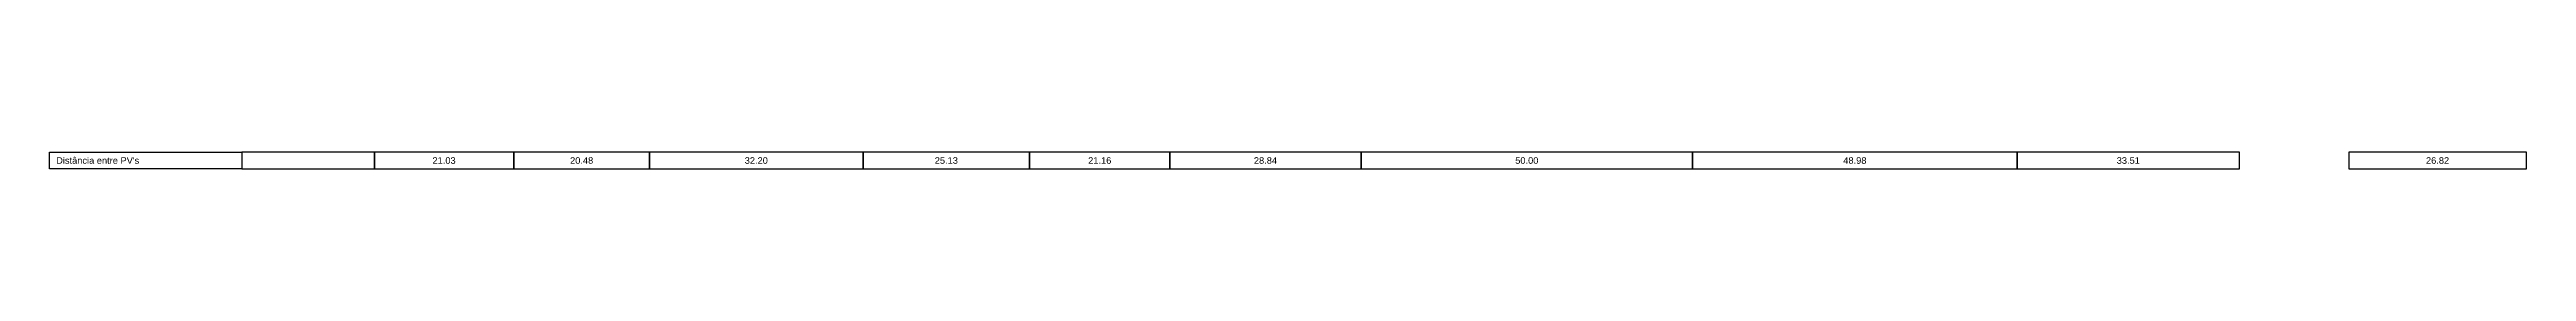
# Model space of a CAD drawing. Extents: x -160 to 364724, y -100 to 7353297.
# Drawn here: x 359938.6 to 360312.2, y 7349068.7 to 7349071.2 of the extents above; entities that cross this region are included whole.
import ezdxf
from ezdxf.enums import TextEntityAlignment as Align

# ---------------------------------------------------------------- set-up
doc = ezdxf.new("R2010")
doc.units = 0
doc.header["$LTSCALE"] = 5
doc.layers.add('PS_PERFIL_COTA_LIN', color=7, linetype='Continuous')
doc.layers.add('PS_PERFIL_COTA_TXT', color=5, linetype='Continuous')
doc.styles.get("Standard").update_dxf_attribs({"font": 'arial.ttf'})

msp = doc.modelspace()

# ---------------------------------------------------------------- texts
at = {"layer": 'PS_PERFIL_COTA_TXT'}
msp.add_text("Distância entre PV's", height=1, dxfattribs=at).set_placement((359939.558, 7349069.949), align=Align.MIDDLE_LEFT)
for s, p in [('21.03', (359998.073, 7349069.949)), ('20.48', (360018.828, 7349069.949)), ('32.20', (360045.169, 7349069.949)), ('25.13', (360073.836, 7349069.949)), ('21.16', (360096.979, 7349069.949)), ('28.84', (360121.98, 7349069.949)), ('50.00', (360161.402, 7349069.949)), ('48.98', (360210.89, 7349069.949)), ('33.51', (360252.134, 7349069.949)), ('26.82', (360298.789, 7349069.949))]:
    msp.add_text(s, height=1, dxfattribs=at).set_placement(p, align=Align.MIDDLE_CENTER)

# ---------------------------------------------------------------- linework, layer by layer
at = {"layer": 'PS_PERFIL_COTA_LIN', "linetype": 'Continuous'}
for points in [[(359967.558, 7349071.199), (359967.558, 7349068.699), (359938.558, 7349068.699), (359938.558, 7349071.199)], [(359967.558, 7349071.199), (359967.558, 7349068.699), (359987.558, 7349068.699), (359987.558, 7349071.199)], [(359987.558, 7349071.199), (359987.558, 7349068.699), (360008.589, 7349068.699), (360008.589, 7349071.199)], [(360008.589, 7349071.199), (360008.589, 7349068.699), (360029.067, 7349068.699), (360029.067, 7349071.199)], [(360029.067, 7349071.199), (360029.067, 7349068.699), (360061.271, 7349068.699), (360061.271, 7349071.199)], [(360061.271, 7349071.199), (360061.271, 7349068.699), (360086.401, 7349068.699), (360086.401, 7349071.199)], [(360086.401, 7349071.199), (360086.401, 7349068.699), (360107.558, 7349068.699), (360107.558, 7349071.199)], [(360107.558, 7349071.199), (360107.558, 7349068.699), (360136.402, 7349068.699), (360136.402, 7349071.199)], [(360136.402, 7349071.199), (360136.402, 7349068.699), (360186.402, 7349068.699), (360186.402, 7349071.199)], [(360186.402, 7349071.199), (360186.402, 7349068.699), (360235.378, 7349068.699), (360235.378, 7349071.199)], [(360235.378, 7349071.199), (360235.378, 7349068.699), (360268.89, 7349068.699), (360268.89, 7349071.199)], [(360285.379, 7349071.199), (360285.379, 7349068.699), (360312.199, 7349068.699), (360312.199, 7349071.199)]]:
    msp.add_lwpolyline(points, close=True, dxfattribs=at)

msp.set_redraw_order([(e.dxf.handle, doc.entitydb.next_handle()) for e in msp.query("TEXT MTEXT ATTDEF DIMENSION ARC_DIMENSION")])  # texts and dimensions are drawn at this point

doc.saveas('drawing.dxf')
